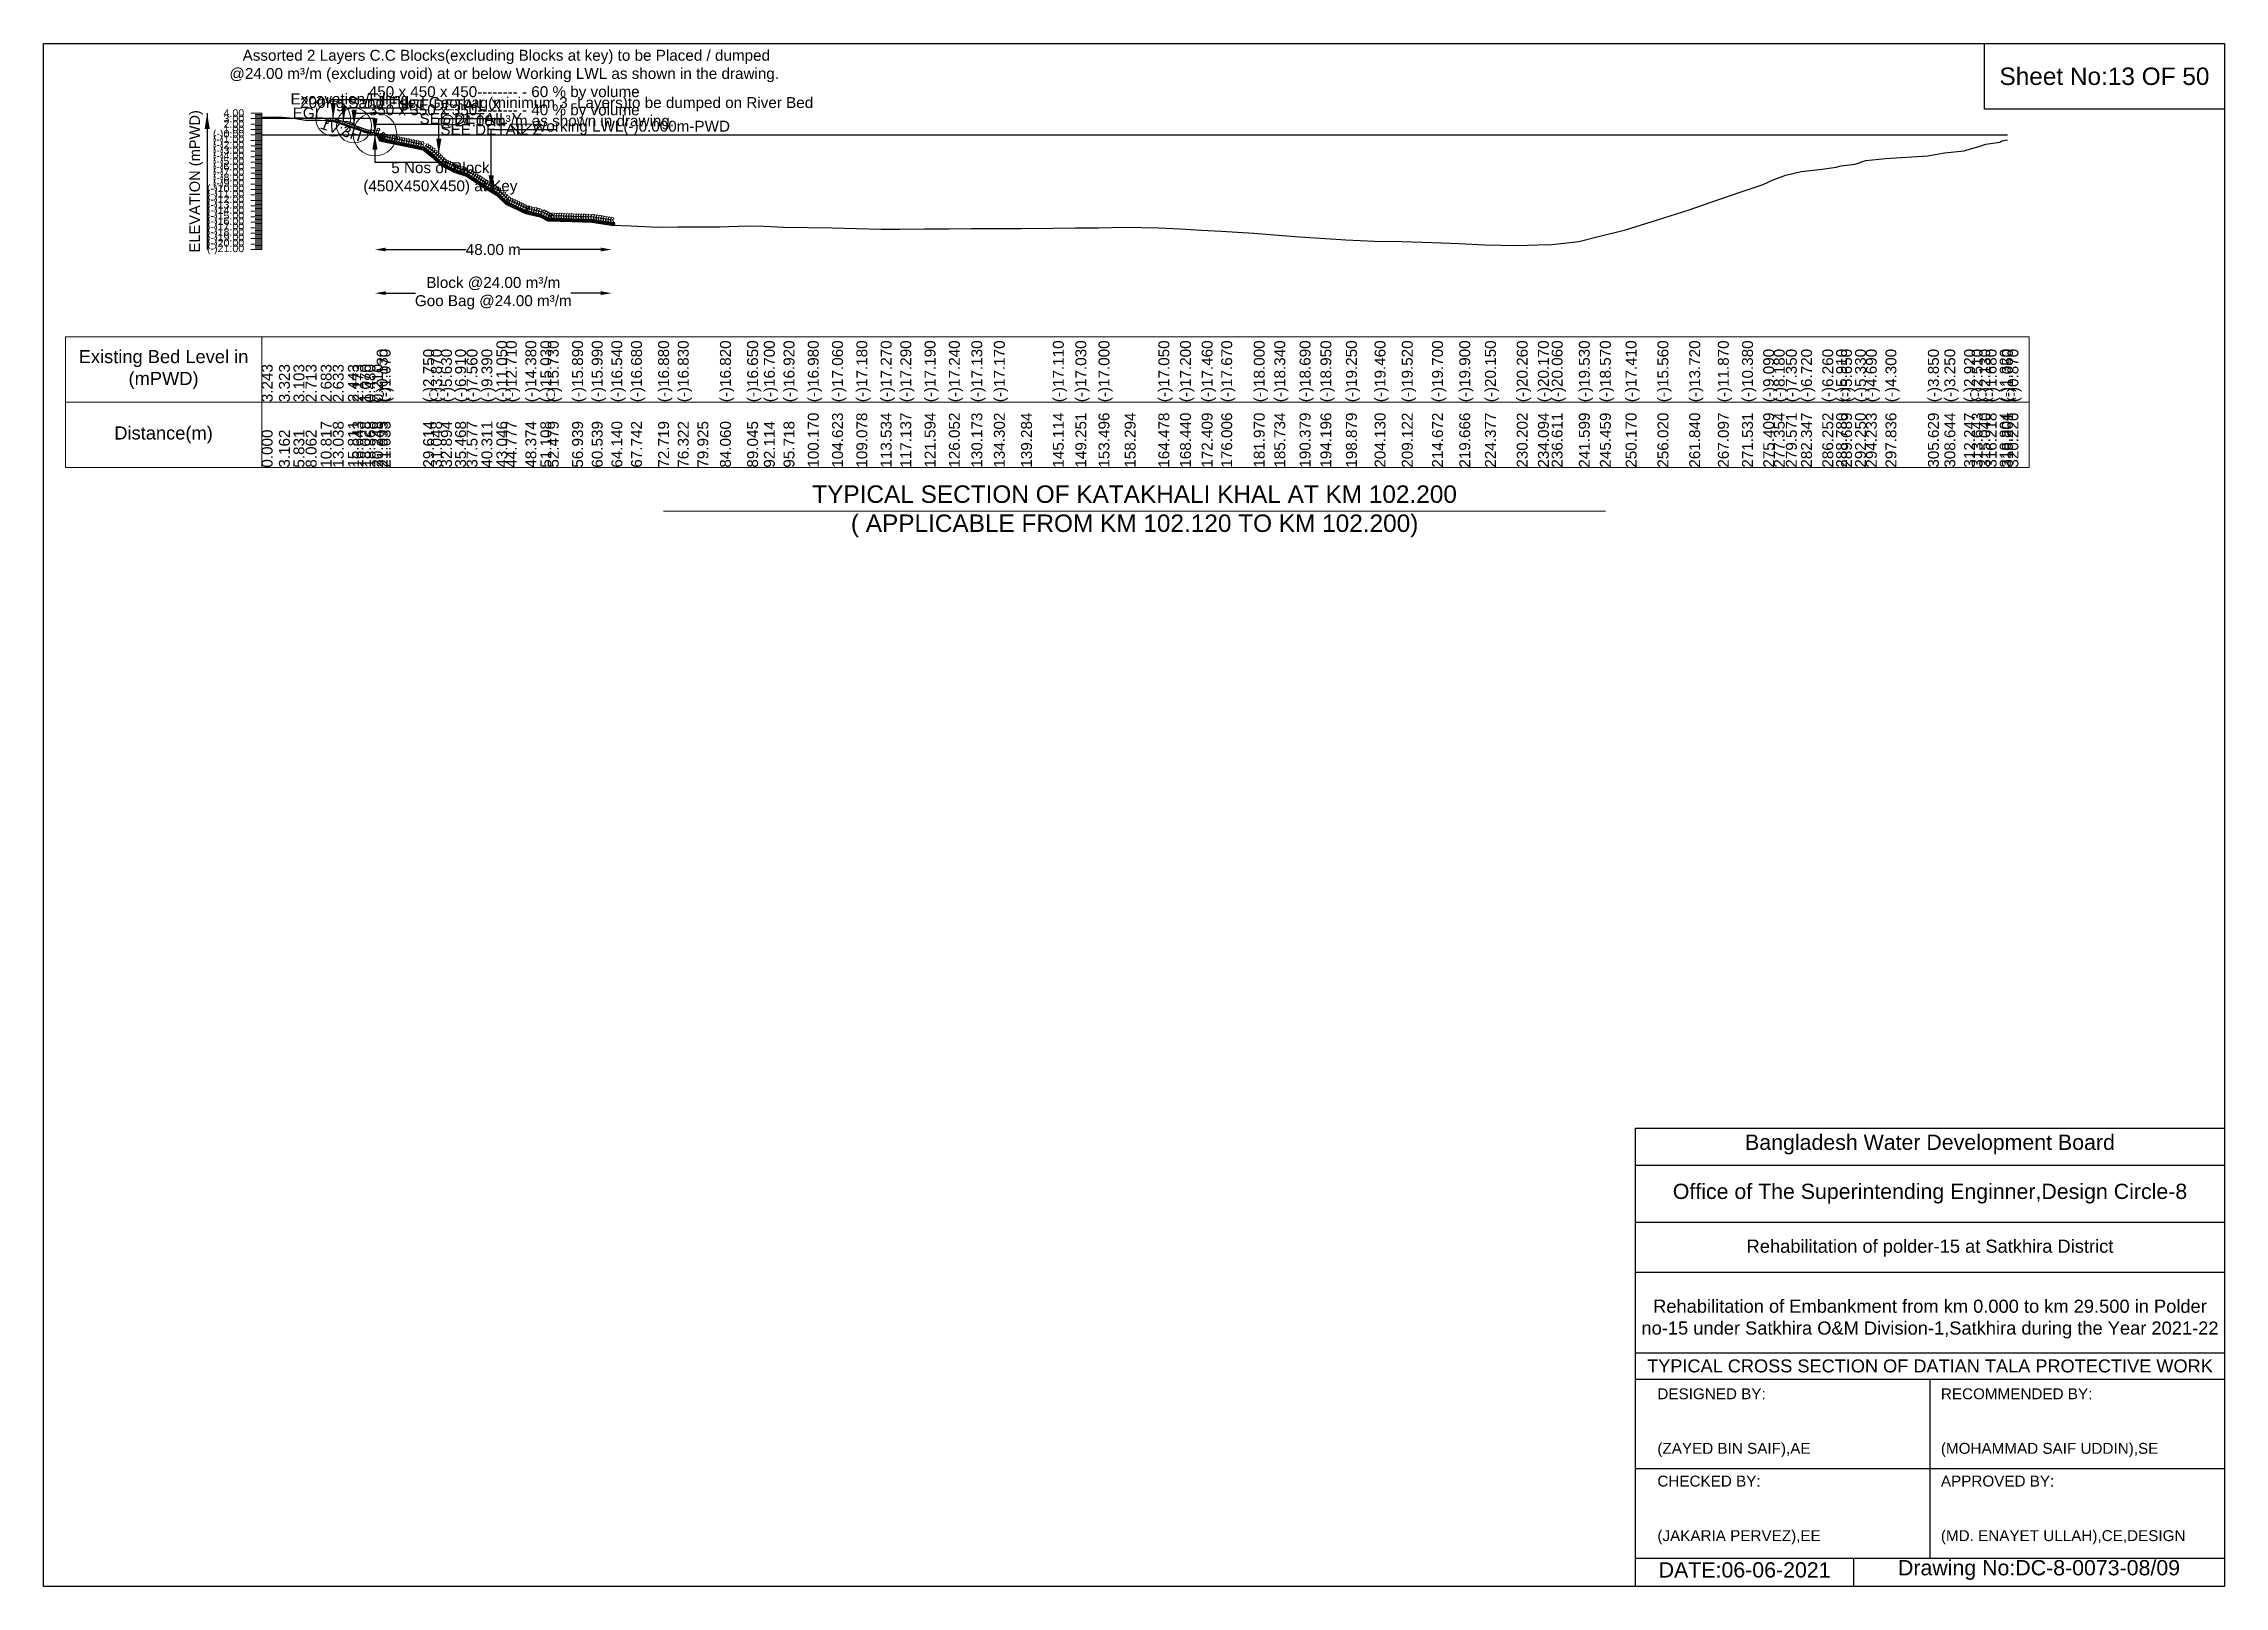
# Model space of a CAD drawing. Header units: inches. Extents: x 89000 to 845000, y -7071 to 18.
# Drawn here: x 280000 to 290000, y -7071 to 0 of the extents above; entities that cross this region are included whole.
import ezdxf

# ---------------------------------------------------------------- set-up
doc = ezdxf.new("R2010")
doc.units = ezdxf.units.IN
doc.header["$LTSCALE"] = 7
doc.header["$MEASUREMENT"] = 0
for name, color, linetype, lineweight in [('Cross section Data Border', 7, 'Continuous', 9), ('Cross Section Labels', 7, 'Continuous', 9), ('Existing_Bed_Level for Xsection', 7, 'Continuous', 25), ('Long Section Labels', 7, 'Continuous', 9)]:
    doc.layers.add(name, color=color, linetype=linetype, lineweight=lineweight)
doc.styles.get("Standard").update_dxf_attribs({"font": 'arial.ttf'})
doc.dimstyles.new('Appron Lebeling Style', dxfattribs={"dimtxt": 50, "dimasz": 50, "dimexe": 0.18, "dimexo": 0.0625, "dimgap": 0.09, "dimtad": 0, "dimtih": 1, "dimtoh": 1, "dimdec": 4, "dimzin": 0, "dimdsep": 46, "dimtxsty": 'Standard', "dimcen": 0.09, "dimse1": 1, "dimse2": 1, "dimadec": 0, "dimazin": 0, "dimtfac": 1, "dimtdec": 4, "dimtofl": 0, "dimtmove": 0, "dimatfit": 3, "dimfxl": 1, "dimtolj": 1, "dimtzin": 0, "dimarcsym": 0})
doc.dimstyles.get("Standard").update_dxf_attribs({"dimtxt": 0.18, "dimasz": 0.18, "dimexe": 0.18, "dimexo": 0.0625, "dimgap": 0.09, "dimtad": 0, "dimtih": 1, "dimtoh": 1, "dimdec": 4, "dimzin": 0, "dimdsep": 46, "dimtxsty": 'Standard', "dimcen": 0.09, "dimadec": 0, "dimazin": 0, "dimtfac": 1, "dimtdec": 4, "dimtofl": 0, "dimtmove": 0, "dimatfit": 3, "dimfxl": 1, "dimtolj": 1, "dimtzin": 0, "dimarcsym": 0})

msp = doc.modelspace()

# ---------------------------------------------------------------- texts
at = {"attachment_point": 5}
for s, insert, char_height in [('Sheet No:13 OF 50', (289450, -150), 80), ('Bangladesh Water Development Board', (288650, -5046), 70), ('Office of The Superintending Enginner,Design Circle-8', (288650, -5271), 70)]:
    msp.add_mtext(s, dxfattribs=dict(at, insert=insert, char_height=char_height))
for s, insert, char_height, width, attachment_point in [('Rehabilitation of polder-15 at Satkhira District', (288650, -5521), 60, 2800, 5), ('Rehabilitation of Embankment from km 0.000 to km 29.500 in Polder no-15 under Satkhira O&M Division-1,Satkhira during the Year 2021-22', (288650, -5846), 60, 2700, 5), ('TYPICAL CROSS SECTION OF DATIAN TALA PROTECTIVE WORK', (288650, -6061), 59.5765532, 2800, 5), ('DESIGNED BY:^J^J^J(ZAYED BIN SAIF),AE', (287400, -6321), 50, 1400, 4), ('RECOMMENDED BY:^J^J^J(MOHAMMAD SAIF UDDIN),SE', (288700, -6321), 50, 1400, 4), ('CHECKED BY:^J^J^J(JAKARIA PERVEZ),EE', (287400, -6721), 50, 1400, 4), ('APPROVED BY:^J^J^J(MD. ENAYET ULLAH),CE,DESIGN', (288700, -6721), 50, 1400, 4), ('DATE:06-06-2021', (287800, -6996), 70, 1400, 5), ('Drawing No:DC-8-0073-08/09', (289150, -6996), 70, 2200, 5)]:
    msp.add_mtext(s, dxfattribs=dict(insert=insert, char_height=char_height, width=width, attachment_point=attachment_point))
at = {"layer": 'Cross section Data Border', "char_height": 60, "width": 800, "attachment_point": 5}
for s, insert in [('Existing Bed Level in (mPWD)', (280550, -1493.5)), ('Distance(m)', (280550, -1793.5))]:
    msp.add_mtext(s, dxfattribs=dict(at, insert=insert))
at = {"layer": 'Cross Section Labels'}
for s, insert, char_height, attachment_point in [(' Assorted 2 Layers C.C Blocks(excluding Blocks at key) to be Placed / dumped^J@24.00 m³/m (excluding void) at or below Working LWL as shown in the drawing.^J450 x 450 x 450-------- - 60 % by volume^J350 x 350 x 350-------- - 40 % by volume', (282112.10717, -343.5), 50, 8), ('Excavation/Filling', (281675.8459, -293.5), 50, 9), ('EGL', (281281.81632, -343.5), 50, 9), ('200Kg Sand Filled Geo-bag(minimum 3 -Layers)to be dumped on River Bed^J@24.00m³/m as shown in drawing.', (282352.75449, -393.5), 50, 8), ('SEE DETAIL X', (281628.0334, -256), 50, 1), ('SEE DETAIL Y', (281723.6584, -318.5), 50, 1), ('SEE DETAIL Z', (281819.2834, -368.5), 50, 1), ('Working LWL(-)0.000m-PWD', (282239.2834, -418.5), 50, 7), ('5 Nos of Block ^J(450X450X450) at Key', (281819.2834, -543.5), 50, 2), ('TYPICAL SECTION OF KATAKHALI KHAL AT KM 102.200^J( APPLICABLE FROM KM 102.120 TO KM 102.200)', (285002.75296, -2143.5), 80, 5)]:
    msp.add_mtext(s, dxfattribs=dict(at, insert=insert, char_height=char_height, attachment_point=attachment_point))
at = {"layer": 'Cross Section Labels', "insert": (281371.89305, -371.29604), "char_height": 50, "attachment_point": 2, "rotation": 341.565051177}
msp.add_mtext('1V:3H', dxfattribs=at)
at = {"layer": 'Long Section Labels', "rotation": 90}
for s, insert, char_height, attachment_point in [('ELEVATION (mPWD)', (280700, -631), 48, 5), ('(-)11.050', (282076.16216, -1643.5), 50, 1), ('(-)12.710', (282119.43066, -1643.5), 50, 1), ('(-)14.380', (282209.33866, -1643.5), 50, 1), ('(-)15.030', (282277.69323, -1643.5), 50, 1), ('(-)15.730', (282311.96418, -1643.5), 50, 1), ('(-)15.890', (282423.46408, -1643.5), 50, 1), ('(-)15.990', (282513.48109, -1643.5), 50, 1), ('(-)16.540', (282603.51177, -1643.5), 50, 1), ('(-)16.680', (282693.55396, -1643.5), 50, 1), ('(-)16.880', (282817.9659, -1643.5), 50, 1), ('(-)16.880', (282817.9659, -1643.5), 50, 1), ('(-)16.830', (282908.04219, -1643.5), 50, 1), ('(-)16.830', (282908.04219, -1643.5), 50, 1), ('(-)16.820', (283101.48757, -1643.5), 50, 1), ('(-)16.650', (283226.12331, -1643.5), 50, 1), ('(-)16.700', (283302.85149, -1643.5), 50, 1), ('(-)16.920', (283392.95842, -1643.5), 50, 1), ('(-)16.980', (283504.24639, -1643.5), 50, 1), ('(-)17.060', (283615.57833, -1643.5), 50, 1), ('(-)17.180', (283726.94884, -1643.5), 50, 1), ('(-)17.180', (283726.94884, -1643.5), 50, 1), ('(-)17.270', (283838.3534, -1643.5), 50, 1), ('(-)17.290', (283928.41681, -1643.5), 50, 1), ('(-)17.190', (284039.83963, -1643.5), 50, 1), ('(-)17.240', (284151.28942, -1643.5), 50, 1), ('(-)17.130', (284254.32405, -1643.5), 50, 1), ('(-)17.170', (284357.54747, -1643.5), 50, 1), ('(-)17.110', (284627.84371, -1643.5), 50, 1), ('(-)17.030', (284731.28664, -1643.5), 50, 1), ('(-)17.000', (284837.39821, -1643.5), 50, 1), ('(-)17.050', (285111.94905, -1643.5), 50, 1), ('(-)17.200', (285210.99751, -1643.5), 50, 1), ('(-)17.460', (285310.23491, -1643.5), 50, 1), ('(-)17.670', (285400.14204, -1643.5), 50, 1), ('(-)18.000', (285549.24444, -1643.5), 50, 1), ('(-)18.340', (285643.34201, -1643.5), 50, 1), ('(-)18.690', (285759.46426, -1643.5), 50, 1), ('(-)18.950', (285854.89444, -1643.5), 50, 1), ('(-)19.250', (285971.98401, -1643.5), 50, 1), ('(-)19.460', (286103.24652, -1643.5), 50, 1), ('(-)19.520', (286228.04935, -1643.5), 50, 1), ('(-)19.700', (286366.79606, -1643.5), 50, 1), ('(-)19.900', (286491.64138, -1643.5), 50, 1), ('(-)20.150', (286609.42288, -1643.5), 50, 1), ('(-)20.260', (286755.05213, -1643.5), 50, 1), ('(-)20.170', (286852.34996, -1643.5), 50, 1), ('(-)20.060', (286915.2874, -1643.5), 50, 1), ('(-)19.530', (287039.97103, -1643.5), 50, 1), ('(-)18.570', (287136.46885, -1643.5), 50, 1), ('(-)17.410', (287254.24856, -1643.5), 50, 1), ('(-)15.560', (287400.48826, -1643.5), 50, 1), ('(-)13.720', (287545.99114, -1643.5), 50, 1), ('(-)11.870', (287677.43401, -1643.5), 50, 1), ('(-)10.380', (287788.27113, -1643.5), 50, 1), ('3.243', (281000, -1643.5), 50, 1), ('3.323', (281079.05694, -1643.5), 50, 1), ('3.103', (281145.7738, -1643.5), 50, 1), ('2.713', (281201.55644, -1643.5), 50, 1), ('2.683', (281270.41635, -1643.5), 50, 1), ('2.633', (281325.96012, -1643.5), 50, 1), ('2.443', (281395.28471, -1643.5), 50, 1), ('2.173', (281416.08292, -1643.5), 50, 1), ('1.070', (281450.69391, -1643.5), 50, 1), ('0.480', (281471.69906, -1643.5), 50, 1), ('0.210', (281506.21142, -1643.5), 50, 1), ('(-)0.130', (281527.37558, -1643.5), 50, 1), ('(-)1.070', (281540.83269, -1643.5), 50, 1), ('(-)2.750', (281740.35464, -1643.5), 50, 1), ('(-)3.870', (281776.20873, -1643.5), 50, 1), ('(-)5.630', (281822.34421, -1643.5), 50, 1), ('(-)6.910', (281886.70739, -1643.5), 50, 1), ('(-)7.560', (281939.41471, -1643.5), 50, 1), ('(-)9.390', (282007.78222, -1643.5), 50, 1), ('(-)9.090', (287885.21968, -1643.5), 50, 1), ('(-)8.180', (287933.83912, -1643.5), 50, 1), ('(-)7.350', (287989.2775, -1643.5), 50, 1), ('(-)6.720', (288058.6826, -1643.5), 50, 1), ('(-)6.260', (288156.29094, -1643.5), 50, 1), ('(-)5.910', (288219.50483, -1643.5), 50, 1), ('(-)5.650', (288242.23722, -1643.5), 50, 1), ('(-)5.330', (288306.24733, -1643.5), 50, 1), ('(-)4.690', (288355.82252, -1643.5), 50, 1), ('(-)4.300', (288445.88813, -1643.5), 50, 1), ('(-)3.850', (288640.7215, -1643.5), 50, 1), ('(-)3.250', (288716.09519, -1643.5), 50, 1), ('(-)2.920', (288806.16743, -1643.5), 50, 1), ('(-)2.510', (288841.07773, -1643.5), 50, 1), ('(-)2.130', (288875.992, -1643.5), 50, 1), ('(-)1.680', (288905.45698, -1643.5), 50, 1), ('(-)1.320', (288970.10038, -1643.5), 50, 1), ('(-)1.050', (288980.0141, -1643.5), 50, 1), ('(-)0.870', (289005.50592, -1643.5), 50, 1), ('100.170', (283504.24639, -1943.5), 50, 1), ('104.623', (283615.57833, -1943.5), 50, 1), ('109.078', (283726.94884, -1943.5), 50, 1), ('113.534', (283838.3534, -1943.5), 50, 1), ('117.137', (283928.41681, -1943.5), 50, 1), ('121.594', (284039.83963, -1943.5), 50, 1), ('126.052', (284151.28942, -1943.5), 50, 1), ('130.173', (284254.32405, -1943.5), 50, 1), ('134.302', (284357.54747, -1943.5), 50, 1), ('139.284', (284482.09707, -1943.5), 50, 1), ('145.114', (284627.84371, -1943.5), 50, 1), ('149.251', (284731.28664, -1943.5), 50, 1), ('153.496', (284837.39821, -1943.5), 50, 1), ('158.294', (284957.35076, -1943.5), 50, 1), ('164.478', (285111.94905, -1943.5), 50, 1), ('168.440', (285210.99751, -1943.5), 50, 1), ('172.409', (285310.23491, -1943.5), 50, 1), ('176.006', (285400.14204, -1943.5), 50, 1), ('181.970', (285549.24444, -1943.5), 50, 1), ('185.734', (285643.34201, -1943.5), 50, 1), ('190.379', (285759.46426, -1943.5), 50, 1), ('194.196', (285854.89444, -1943.5), 50, 1), ('198.879', (285971.98401, -1943.5), 50, 1), ('204.130', (286103.24652, -1943.5), 50, 1), ('209.122', (286228.04935, -1943.5), 50, 1), ('214.672', (286366.79606, -1943.5), 50, 1), ('219.666', (286491.64138, -1943.5), 50, 1), ('224.377', (286609.42288, -1943.5), 50, 1), ('230.202', (286755.05213, -1943.5), 50, 1), ('234.094', (286852.34996, -1943.5), 50, 1), ('236.611', (286915.2874, -1943.5), 50, 1), ('241.599', (287039.97103, -1943.5), 50, 1), ('245.459', (287136.46885, -1943.5), 50, 1), ('250.170', (287254.24856, -1943.5), 50, 1), ('256.020', (287400.48826, -1943.5), 50, 1), ('261.840', (287545.99114, -1943.5), 50, 1), ('267.097', (287677.43401, -1943.5), 50, 1), ('271.531', (287788.27113, -1943.5), 50, 1), ('275.409', (287885.21968, -1943.5), 50, 1), ('277.354', (287933.83912, -1943.5), 50, 1), ('279.571', (287989.2775, -1943.5), 50, 1), ('282.347', (288058.6826, -1943.5), 50, 1), ('286.252', (288156.29094, -1943.5), 50, 1), ('288.780', (288219.50483, -1943.5), 50, 1), ('289.689', (288242.23722, -1943.5), 50, 1), ('292.250', (288306.24733, -1943.5), 50, 1), ('294.233', (288355.82252, -1943.5), 50, 1), ('297.836', (288445.88813, -1943.5), 50, 1), ('305.629', (288640.7215, -1943.5), 50, 1), ('308.644', (288716.09519, -1943.5), 50, 1), ('312.247', (288806.16743, -1943.5), 50, 1), ('313.643', (288841.07773, -1943.5), 50, 1), ('315.040', (288875.992, -1943.5), 50, 1), ('316.218', (288905.45698, -1943.5), 50, 1), ('318.804', (288970.10038, -1943.5), 50, 1), ('319.201', (288980.0141, -1943.5), 50, 1), ('320.220', (289005.50592, -1943.5), 50, 1), ('0.000', (281000, -1943.5), 50, 1), ('3.162', (281079.05694, -1943.5), 50, 1), ('5.831', (281145.7738, -1943.5), 50, 1), ('8.062', (281201.55644, -1943.5), 50, 1), ('10.817', (281270.41635, -1943.5), 50, 1), ('13.038', (281325.96012, -1943.5), 50, 1), ('15.811', (281395.28471, -1943.5), 50, 1), ('16.643', (281416.08292, -1943.5), 50, 1), ('18.028', (281450.69391, -1943.5), 50, 1), ('18.868', (281471.69906, -1943.5), 50, 1), ('20.248', (281506.21142, -1943.5), 50, 1), ('21.095', (281527.37558, -1943.5), 50, 1), ('21.633', (281540.83269, -1943.5), 50, 1), ('29.614', (281740.35464, -1943.5), 50, 1), ('31.048', (281776.20873, -1943.5), 50, 1), ('32.894', (281822.34421, -1943.5), 50, 1), ('35.468', (281886.70739, -1943.5), 50, 1), ('37.577', (281939.41471, -1943.5), 50, 1), ('40.311', (282007.78222, -1943.5), 50, 1), ('43.046', (282076.16216, -1943.5), 50, 1), ('44.777', (282119.43066, -1943.5), 50, 1), ('48.374', (282209.33866, -1943.5), 50, 1), ('51.108', (282277.69323, -1943.5), 50, 1), ('52.479', (282311.96418, -1943.5), 50, 1), ('56.939', (282423.46408, -1943.5), 50, 1), ('60.539', (282513.48109, -1943.5), 50, 1), ('64.140', (282603.51177, -1943.5), 50, 1), ('67.742', (282693.55396, -1943.5), 50, 1), ('72.719', (282817.9659, -1943.5), 50, 1), ('76.322', (282908.04219, -1943.5), 50, 1), ('79.925', (282998.12412, -1943.5), 50, 1), ('84.060', (283101.48757, -1943.5), 50, 1), ('89.045', (283226.12331, -1943.5), 50, 1), ('92.114', (283302.85149, -1943.5), 50, 1), ('95.718', (283392.95842, -1943.5), 50, 1)]:
    msp.add_mtext(s, dxfattribs=dict(at, insert=insert, char_height=char_height, attachment_point=attachment_point))
at = {"layer": 'Long Section Labels', "char_height": 35, "attachment_point": 6}
for s, insert in [('(-)0.00', (280920, -418.5)), ('4.00', (280920, -318.5)), ('3.00', (280920, -343.5)), ('2.00', (280920, -368.5)), ('1.00', (280920, -393.5)), ('(-)1.00', (280920, -443.5)), ('(-)2.00', (280920, -468.5)), ('(-)3.00', (280920, -493.5)), ('(-)4.00', (280920, -518.5)), ('(-)5.00', (280920, -543.5)), ('(-)6.00', (280920, -568.5)), ('(-)7.00', (280920, -593.5)), ('(-)8.00', (280920, -618.5)), ('(-)10.00', (280920, -668.5)), ('(-)11.00', (280920, -693.5)), ('(-)12.00', (280920, -718.5)), ('(-)9.00', (280920, -643.5)), ('(-)13.00', (280920, -743.5)), ('(-)14.00', (280920, -768.5)), ('(-)15.00', (280920, -793.5)), ('(-)16.00', (280920, -818.5)), ('(-)17.00', (280920, -843.5)), ('(-)18.00', (280920, -868.5)), ('(-)19.00', (280920, -893.5)), ('(-)20.00', (280920, -918.5)), ('(-)21.00', (280920, -943.5))]:
    msp.add_mtext(s, dxfattribs=dict(at, insert=insert))

# ---------------------------------------------------------------- blocks, each defined once
blk = doc.blocks.new('*D19')
at = {"layer": 'Cross Section Labels', "color": 0, "lineweight": -2, "transparency": 16777216}
for p, q in [((281569, -944), (281938, -944)), ((282555, -944), (282186, -944))]:
    blk.add_line(p, q, dxfattribs=at)
at = {"layer": 'Cross Section Labels', "color": 0, "transparency": 16777216}
for points in [[(281569, -935), (281569, -952), (281519, -944)], [(282555, -935), (282555, -952), (282605, -944)]]:
    blk.add_solid(points, dxfattribs=at)
at = {"layer": 'Defpoints', "color": 0, "transparency": 16777216}
for p in [(281519, -418), (282605, -832), (282605, -944)]:
    blk.add_point(p, dxfattribs=at)
at = {"layer": 'Cross Section Labels', "color": 0, "transparency": 16777216, "insert": (282062, -944), "char_height": 50, "attachment_point": 5}
blk.add_mtext('\\A1;48.00 m', dxfattribs=at)
blk = doc.blocks.new('*D20')
at = {"layer": 'Cross Section Labels', "color": 0, "lineweight": -2, "transparency": 16777216}
for p, q in [((281569, -1144), (281706, -1144)), ((282555, -1144), (282418, -1144))]:
    blk.add_line(p, q, dxfattribs=at)
at = {"layer": 'Cross Section Labels', "color": 0, "transparency": 16777216}
for points in [[(281569, -1135), (281569, -1152), (281519, -1144)], [(282555, -1135), (282555, -1152), (282605, -1144)]]:
    blk.add_solid(points, dxfattribs=at)
at = {"layer": 'Defpoints', "color": 0, "transparency": 16777216}
for p in [(281519, -418), (282605, -832), (282605, -1144)]:
    blk.add_point(p, dxfattribs=at)
at = {"layer": 'Cross Section Labels', "color": 0, "transparency": 16777216, "insert": (282062, -1144), "char_height": 50, "attachment_point": 5}
blk.add_mtext('\\A1;Block @24.00 m³/m ^JGoo Bag @24.00 m³/m ', dxfattribs=at)

# ---------------------------------------------------------------- dimensions: what is measured, and where the dimension line sits
at = {"layer": 'Cross Section Labels'}
for base, text, picture, middle in [((282604.76459, -943.5), '48.00 m', '*D19', (282062.024, -943.5)), ((282604.76459, -1143.5), 'Block @24.00 m³/m ^JGoo Bag @24.00 m³/m ', '*D20', (282062.024, -1143.5))]:
    dim = msp.add_linear_dim(base=base, p1=(281519.2834, -418.5), p2=(282604.76459, -832.0487), text=text, dimstyle='Appron Lebeling Style', dxfattribs=at)
    dim.commit()
    dim.dimension.update_dxf_attribs({"geometry": picture, "text_midpoint": middle})

# ---------------------------------------------------------------- linework, layer by layer
for points in [[(280000, 0), (290000, 0), (290000, -7071), (280000, -7071)], [(288900, 0), (290000, 0), (290000, -300), (288900, -300)]]:
    msp.add_lwpolyline(points, close=True)
for points in [[(287300, -7071), (287300, -4971), (290000, -4971)], [(287300, -5141), (290000, -5141)], [(287300, -5401), (290000, -5401)], [(287300, -5631), (290000, -5631)], [(287300, -6001), (290000, -6001)], [(287300, -6121), (290000, -6121)], [(288650, -6121), (288650, -6941)], [(287300, -6531), (290000, -6531)], [(287300, -6941), (290000, -6941)], [(288300, -6941), (288300, -7071)]]:
    msp.add_lwpolyline(points)
at = {"layer": 'Cross section Data Border'}
msp.add_lwpolyline([(280100, -1343.5), (289105.50592, -1343.5), (289105.50592, -1943.5), (280100, -1943.5)], close=True, dxfattribs=at)
for points in [[(281000, -1343.5), (281000, -1943.5)], [(280100, -1643.5), (289105.50592, -1643.5)]]:
    msp.add_lwpolyline(points, dxfattribs=at)
at = {"layer": 'Cross Section Labels'}
msp.add_lwpolyline([(282189.2834, -418.5), (282239.2834, -368.5), (282139.2834, -368.5)], close=True, dxfattribs=at)
msp.add_lwpolyline([(282842.75296, -2143.5), (285002.75296, -2143.5), (287162.75296, -2143.5)], dxfattribs=at)
for centre, radius in [((281328.0334, -343.5), 80), ((281423.6584, -375.375), 80), ((281519.2834, -414.75), 100)]:
    msp.add_circle(centre, radius, dxfattribs=at)
at = {"layer": 'Existing_Bed_Level for Xsection'}
for points in [[(281000, -337.425), (281079.05694, -335.425), (281145.7738, -340.925), (281201.55644, -350.675), (281270.41635, -351.425), (281325.96012, -352.675), (281395.28471, -357.425), (281416.08292, -364.175), (281450.69391, -391.75), (281471.69906, -406.5), (281506.21142, -413.25), (281527.37558, -421.75), (281540.83269, -445.25), (281740.35464, -487.25), (281776.20873, -515.25), (281822.34421, -559.25), (281886.70739, -591.25), (281939.41471, -607.5), (282007.78222, -653.25), (282076.16216, -694.75), (282119.43066, -736.25), (282209.33866, -778), (282277.69323, -794.25), (282311.96418, -811.75), (282423.46408, -815.75), (282513.48109, -818.25), (282603.51177, -832), (282693.55396, -835.5), (282817.9659, -840.5), (282908.04219, -839.25), (282998.12412, -839.25), (283101.48757, -839), (283226.12331, -834.75), (283302.85149, -836), (283392.95842, -841.5), (283504.24639, -843), (283615.57833, -845), (283726.94884, -848), (283838.3534, -850.25), (283928.41681, -850.75), (284039.83963, -848.25), (284151.28942, -849.5), (284254.32405, -846.75), (284357.54747, -847.75), (284482.09707, -848), (284627.84371, -846.25), (284731.28664, -844.25), (284837.39821, -843.5), (284957.35076, -840.5), (285111.94905, -844.75), (285210.99751, -848.5), (285310.23491, -855), (285400.14204, -860.25), (285549.24444, -868.5), (285643.34201, -877), (285759.46426, -885.75), (285854.89444, -892.25), (285971.98401, -899.75), (286103.24652, -905), (286228.04935, -906.5), (286366.79606, -911), (286491.64138, -916), (286609.42288, -922.25), (286755.05213, -925), (286852.34996, -922.75), (286915.2874, -920), (287039.97103, -906.75), (287136.46885, -882.75), (287254.24856, -853.75), (287400.48826, -807.5), (287545.99114, -761.5), (287677.43401, -715.25), (287788.27113, -678), (287885.21968, -645.75), (287933.83912, -623), (287989.2775, -602.25), (288058.6826, -586.5), (288156.29094, -575), (288219.50483, -566.25), (288242.23722, -559.75), (288306.24733, -551.75), (288355.82252, -535.75), (288445.88813, -526), (288640.7215, -514.75), (288716.09519, -499.75), (288806.16743, -491.5), (288841.07773, -481.25), (288875.992, -471.75), (288905.45698, -460.5), (288970.10038, -451.5), (288980.0141, -444.75), (289005.50592, -440.25)], [(281519.2834, -343.5), (281000, -343.5)], [(281491.1584, -397.875), (281329.18802, -343.88488), (281328.0334, -343.5), (281326.81632, -343.5), (281304.31632, -343.5)], [(281304.31632, -351), (281326.81632, -351), (281491.1584, -405.78069)], [(281304.31632, -353.5), (281326.41062, -353.5), (281487.66062, -407.25)], [(281304.31632, -356), (281326.00493, -356), (281485.5334, -409.17616)], [(281000, -418.5), (289005.50592, -418.5)]]:
    msp.add_lwpolyline(points, dxfattribs=at)
at = {"layer": 'Long Section Labels'}
for points in [[(281000, -318.5), (280950, -318.5)], [(281000, -343.5), (280950, -343.5)], [(281000, -368.5), (280950, -368.5)], [(281000, -393.5), (280950, -393.5)], [(281000, -324.75), (280970, -324.75)], [(281000, -331), (280970, -331)], [(281000, -337.25), (280970, -337.25)], [(281000, -349.75), (280970, -349.75)], [(281000, -356), (280970, -356)], [(281000, -362.25), (280970, -362.25)], [(281000, -374.75), (280970, -374.75)], [(281000, -381), (280970, -381)], [(281000, -387.25), (280970, -387.25)], [(281000, -399.75), (280970, -399.75)], [(281000, -943.5), (281000, -918.5), (281000, -893.5), (281000, -868.5), (281000, -843.5), (281000, -818.5), (281000, -793.5), (281000, -768.5), (281000, -743.5), (281000, -718.5), (281000, -693.5), (281000, -668.5), (281000, -643.5), (281000, -618.5), (281000, -593.5), (281000, -568.5), (281000, -543.5), (281000, -518.5), (281000, -493.5), (281000, -468.5), (281000, -443.5), (281000, -418.5), (281000, -393.5), (281000, -368.5), (281000, -343.5), (281000, -318.5)], [(281000, -418.5), (280950, -418.5)], [(281000, -443.5), (280950, -443.5)], [(281000, -468.5), (280950, -468.5)], [(281000, -493.5), (280950, -493.5)], [(281000, -406), (280970, -406)], [(281000, -412.25), (280970, -412.25)], [(281000, -424.75), (280970, -424.75)], [(281000, -431), (280970, -431)], [(281000, -437.25), (280970, -437.25)], [(281000, -449.75), (280970, -449.75)], [(281000, -456), (280970, -456)], [(281000, -462.25), (280970, -462.25)], [(281000, -474.75), (280970, -474.75)], [(281000, -481), (280970, -481)], [(281000, -487.25), (280970, -487.25)], [(281000, -499.75), (280970, -499.75)], [(281000, -518.5), (280950, -518.5)], [(281000, -543.5), (280950, -543.5)], [(281000, -568.5), (280950, -568.5)], [(281000, -593.5), (280950, -593.5)], [(281000, -506), (280970, -506)], [(281000, -512.25), (280970, -512.25)], [(281000, -524.75), (280970, -524.75)], [(281000, -531), (280970, -531)], [(281000, -537.25), (280970, -537.25)], [(281000, -549.75), (280970, -549.75)], [(281000, -556), (280970, -556)], [(281000, -562.25), (280970, -562.25)], [(281000, -574.75), (280970, -574.75)], [(281000, -581), (280970, -581)], [(281000, -587.25), (280970, -587.25)], [(281000, -599.75), (280970, -599.75)], [(281000, -618.5), (280950, -618.5)], [(281000, -643.5), (280950, -643.5)], [(281000, -668.5), (280950, -668.5)], [(281000, -693.5), (280950, -693.5)], [(281000, -606), (280970, -606)], [(281000, -612.25), (280970, -612.25)], [(281000, -624.75), (280970, -624.75)], [(281000, -631), (280970, -631)], [(281000, -637.25), (280970, -637.25)], [(281000, -649.75), (280970, -649.75)], [(281000, -656), (280970, -656)], [(281000, -662.25), (280970, -662.25)], [(281000, -674.75), (280970, -674.75)], [(281000, -681), (280970, -681)], [(281000, -687.25), (280970, -687.25)], [(281000, -699.75), (280970, -699.75)], [(281000, -718.5), (280950, -718.5)], [(281000, -743.5), (280950, -743.5)], [(281000, -768.5), (280950, -768.5)], [(281000, -793.5), (280950, -793.5)], [(281000, -706), (280970, -706)], [(281000, -712.25), (280970, -712.25)], [(281000, -724.75), (280970, -724.75)], [(281000, -731), (280970, -731)], [(281000, -737.25), (280970, -737.25)], [(281000, -749.75), (280970, -749.75)], [(281000, -756), (280970, -756)], [(281000, -762.25), (280970, -762.25)], [(281000, -774.75), (280970, -774.75)], [(281000, -781), (280970, -781)], [(281000, -787.25), (280970, -787.25)], [(281000, -799.75), (280970, -799.75)], [(281000, -818.5), (280950, -818.5)], [(281000, -843.5), (280950, -843.5)], [(281000, -868.5), (280950, -868.5)], [(281000, -893.5), (280950, -893.5)], [(281000, -806), (280970, -806)], [(281000, -812.25), (280970, -812.25)], [(281000, -824.75), (280970, -824.75)], [(281000, -831), (280970, -831)], [(281000, -837.25), (280970, -837.25)], [(281000, -849.75), (280970, -849.75)], [(281000, -856), (280970, -856)], [(281000, -862.25), (280970, -862.25)], [(281000, -874.75), (280970, -874.75)], [(281000, -881), (280970, -881)], [(281000, -887.25), (280970, -887.25)], [(281000, -899.75), (280970, -899.75)], [(281000, -918.5), (280950, -918.5)], [(281000, -943.5), (280950, -943.5)], [(281000, -906), (280970, -906)], [(281000, -912.25), (280970, -912.25)], [(281000, -924.75), (280970, -924.75)], [(281000, -931), (280970, -931)], [(281000, -937.25), (280970, -937.25)]]:
    msp.add_lwpolyline(points, dxfattribs=at)
for points in [[(281304.31632, -343.5), (281296.81632, -343.5), (281296.81632, -354.75), (281304.31632, -354.75)], [(281304.31632, -354.75), (281296.81632, -354.75), (281296.81632, -366), (281304.31632, -366)], [(281315.56632, -343.5), (281304.31632, -343.5), (281304.31632, -351), (281315.56632, -351)], [(281326.81632, -343.5), (281315.56632, -343.5), (281315.56632, -351), (281326.81632, -351)], [(281339.86071, -347.44244), (281329.18802, -343.88488), (281326.81632, -351), (281337.489, -354.55756)], [(281350.5334, -351), (281339.86071, -347.44244), (281337.489, -354.55756), (281348.16169, -358.11512)], [(281361.20609, -354.55756), (281350.5334, -351), (281348.16169, -358.11512), (281358.83438, -361.67269)], [(281371.87877, -358.11512), (281361.20609, -354.55756), (281358.83438, -361.67269), (281369.50707, -365.23025)], [(281382.55146, -361.67269), (281371.87877, -358.11512), (281369.50707, -365.23025), (281380.17975, -368.78781)], [(281393.22415, -365.23025), (281382.55146, -361.67269), (281380.17975, -368.78781), (281390.85244, -372.34537)], [(281403.89683, -368.78781), (281393.22415, -365.23025), (281390.85244, -372.34537), (281401.52513, -375.90294)], [(281414.56952, -372.34537), (281403.89683, -368.78781), (281401.52513, -375.90294), (281412.19781, -379.4605)], [(281425.24221, -375.90294), (281414.56952, -372.34537), (281412.19781, -379.4605), (281422.8705, -383.01806)], [(281435.9149, -379.4605), (281425.24221, -375.90294), (281422.8705, -383.01806), (281433.54319, -386.57562)], [(281446.58758, -383.01806), (281435.9149, -379.4605), (281433.54319, -386.57562), (281444.21587, -390.13319)], [(281457.26027, -386.57562), (281446.58758, -383.01806), (281444.21587, -390.13319), (281454.88856, -393.69075)], [(281467.93296, -390.13319), (281457.26027, -386.57562), (281454.88856, -393.69075), (281465.56125, -397.24831)], [(281478.60564, -393.69075), (281467.93296, -390.13319), (281465.56125, -397.24831), (281476.23394, -400.80587)], [(281489.27833, -397.24831), (281478.60564, -393.69075), (281476.23394, -400.80587), (281486.90662, -404.36344)], [(281502.4084, -396), (281491.1584, -396), (281491.1584, -407.25), (281502.4084, -407.25)], [(281513.6584, -396), (281502.4084, -396), (281502.4084, -407.25), (281513.6584, -407.25)], [(281537.60876, -398.6334), (281526.43953, -397.28771), (281525.09384, -408.45693), (281536.26307, -409.80263)], [(281540.32211, -386.74552), (281529.18391, -388.32759), (281530.76597, -399.46579), (281541.90418, -397.88372)], [(281496.7834, -407.25), (281485.5334, -407.25), (281485.5334, -418.5), (281496.7834, -418.5)], [(281508.0334, -407.25), (281496.7834, -407.25), (281496.7834, -418.5), (281508.0334, -418.5)], [(281519.2834, -407.25), (281508.0334, -407.25), (281508.0334, -418.5), (281519.2834, -418.5)], [(281555.32838, -419.72184), (281547.40002, -411.74039), (281539.41857, -419.66875), (281547.34693, -427.6502)], [(281553.42542, -422.08212), (281542.19214, -422.69524), (281542.80525, -433.92852), (281554.03853, -433.3154)], [(281554.03449, -409.90374), (281543.33986, -413.3948), (281546.83092, -424.08943), (281557.52555, -420.59836)], [(281560.91888, -429.48447), (281552.99052, -421.50301), (281545.00907, -429.43138), (281552.93743, -437.41283)], [(281564.82844, -412.07771), (281555.10901, -406.41245), (281549.44375, -416.13189), (281559.16319, -421.79714)], [(281564.43415, -424.3995), (281553.20087, -425.01261), (281553.81399, -436.24589), (281565.04727, -435.63278)], [(281565.04322, -412.22111), (281554.3486, -415.71217), (281557.83966, -426.4068), (281568.53429, -422.91574)], [(281570.41894, -421.84033), (281560.69951, -416.17508), (281555.03425, -425.89451), (281564.75369, -431.55977)], [(281575.44289, -426.71687), (281564.20961, -427.32998), (281564.82272, -438.56326), (281576.056, -437.95015)], [(281576.05196, -414.53849), (281565.35734, -418.02955), (281568.8484, -428.72417), (281579.54302, -425.23311)], [(281586.45163, -429.03424), (281575.21834, -429.64736), (281575.83146, -440.88064), (281587.06474, -440.26752)], [(281587.0607, -416.85586), (281576.36607, -420.34692), (281579.85713, -431.04155), (281590.55176, -427.55049)], [(281597.46036, -431.35162), (281586.22708, -431.96473), (281586.84019, -443.19801), (281598.07348, -442.5849)], [(281598.06943, -419.17323), (281587.37481, -422.6643), (281590.86587, -433.35892), (281601.56049, -429.86786)], [(281608.4691, -433.66899), (281597.23582, -434.2821), (281597.84893, -445.51538), (281609.08221, -444.90227)], [(281609.07817, -421.49061), (281598.38355, -424.98167), (281601.87461, -435.67629), (281612.56923, -432.18523)], [(281619.47783, -435.98636), (281608.24455, -436.59948), (281608.85767, -447.83276), (281620.09095, -447.21965)], [(281620.08691, -423.80798), (281609.39228, -427.29904), (281612.88334, -437.99367), (281623.57797, -434.50261)], [(281630.48657, -438.30374), (281619.25329, -438.91685), (281619.8664, -450.15013), (281631.09968, -449.53702)], [(281631.09564, -426.12536), (281620.40102, -429.61642), (281623.89208, -440.31104), (281634.5867, -436.81998)], [(281641.49531, -440.62111), (281630.26203, -441.23423), (281630.87514, -452.46751), (281642.10842, -451.85439)], [(281642.10438, -428.44273), (281631.40976, -431.93379), (281634.90082, -442.62841), (281645.59544, -439.13735)], [(281652.50404, -442.93849), (281641.27076, -443.5516), (281641.88388, -454.78488), (281653.11716, -454.17177)], [(281653.11312, -430.7601), (281642.41849, -434.25116), (281645.90955, -444.94579), (281656.60418, -441.45473)], [(281663.51278, -445.25586), (281652.2795, -445.86897), (281652.89261, -457.10225), (281664.12589, -456.48914)], [(281664.12185, -433.07748), (281653.42723, -436.56854), (281656.91829, -447.26316), (281667.61291, -443.7721)], [(281674.52152, -447.57323), (281663.28824, -448.18635), (281663.90135, -459.41963), (281675.13463, -458.80651)], [(281675.13059, -435.39485), (281664.43596, -438.88591), (281667.92703, -449.58054), (281678.62165, -446.08948)], [(281685.53025, -449.89061), (281674.29697, -450.50372), (281674.91009, -461.737), (281686.14337, -461.12389)], [(281686.13933, -437.71222), (281675.4447, -441.20329), (281678.93576, -451.89791), (281689.63039, -448.40685)], [(281696.53899, -452.20798), (281685.30571, -452.82109), (281685.91882, -464.05437), (281697.1521, -463.44126)], [(281697.14806, -440.0296), (281686.45344, -443.52066), (281689.9445, -454.21528), (281700.63912, -450.72422)], [(281707.54773, -454.52535), (281696.31445, -455.13847), (281696.92756, -466.37175), (281708.16084, -465.75863)], [(281708.1568, -442.34697), (281697.46217, -445.83803), (281700.95323, -456.53266), (281711.64786, -453.0416)], [(281718.55646, -456.84273), (281707.32318, -457.45584), (281707.9363, -468.68912), (281719.16958, -468.07601)], [(281719.16554, -444.66435), (281708.47091, -448.15541), (281711.96197, -458.85003), (281722.6566, -455.35897)], [(281729.5652, -459.1601), (281718.33192, -459.77321), (281718.94503, -471.0065), (281730.17831, -470.39338)], [(281730.17427, -446.98172), (281719.47965, -450.47278), (281722.97071, -461.1674), (281733.66533, -457.67634)], [(281740.57394, -461.47748), (281729.34066, -462.09059), (281729.95377, -473.32387), (281741.18705, -472.71076)], [(281741.18301, -449.29909), (281730.48838, -452.79015), (281733.97944, -463.48478), (281744.67407, -459.99372)], [(281760.75668, -471.12643), (281750.39919, -466.73498), (281746.00774, -477.09248), (281756.36524, -481.48392)], [(281766.66147, -460.4579), (281755.52156, -458.8879), (281753.95156, -470.02781), (281765.09147, -471.59781)], [(281769.62328, -478.05073), (281759.26578, -473.65929), (281754.87434, -484.01678), (281765.23183, -488.40823)], [(281775.52807, -467.38221), (281764.38815, -465.81221), (281762.81816, -476.95212), (281773.95807, -478.52212)], [(281778.48987, -484.97504), (281768.13237, -480.58359), (281763.74093, -490.94109), (281774.09843, -495.33253)], [(281784.39466, -474.30651), (281773.25475, -472.73651), (281771.68475, -483.87642), (281782.82466, -485.44642)], [(281787.35647, -491.89934), (281776.99897, -487.5079), (281772.60753, -497.86539), (281782.96502, -502.25684)], [(281793.26125, -481.23082), (281782.12134, -479.66082), (281780.55135, -490.80073), (281791.69126, -492.37073)], [(281797.74428, -500.87577), (281787.86992, -495.48508), (281782.47924, -505.35945), (281792.3536, -510.75013)], [(281804.67159, -490.84101), (281793.7406, -488.18095), (281791.08054, -499.11194), (281802.01153, -501.772)], [(281812.81272, -498.60531), (281801.88173, -495.94525), (281799.22167, -506.87624), (281810.15266, -509.53631)], [(281805.88541, -508.64007), (281796.01105, -503.24939), (281790.62037, -513.12375), (281800.49473, -518.51443)], [(281814.02655, -516.40438), (281804.15219, -511.01369), (281798.7615, -520.88806), (281808.63587, -526.27874)], [(281822.16768, -524.16868), (281812.29332, -518.778), (281806.90264, -528.65236), (281816.777, -534.04304)], [(281820.95386, -506.36962), (281810.02287, -503.70956), (281807.3628, -514.64055), (281818.29379, -517.30061)], [(281830.30882, -531.93299), (281820.43445, -526.54231), (281815.04377, -536.41667), (281824.91814, -541.80735)], [(281829.09499, -514.13392), (281818.164, -511.47386), (281815.50394, -522.40485), (281826.43493, -525.06492)], [(281838.44995, -539.69729), (281828.57559, -534.30661), (281823.18491, -544.18097), (281833.05927, -549.57166)], [(281837.23613, -521.89823), (281826.30514, -519.23817), (281823.64507, -530.16916), (281834.57606, -532.82922)], [(281842.01847, -540.81632), (281830.99136, -538.58803), (281828.76308, -549.61515), (281839.79019, -551.84343)], [(281845.37726, -529.66254), (281834.44627, -527.00247), (281831.78621, -537.93346), (281842.7172, -540.59353)], [(281845.66716, -529.18141), (281834.4385, -529.8741), (281835.1312, -541.10276), (281846.35986, -540.41006)], [(281852.09212, -545.82472), (281841.06501, -543.59644), (281838.83673, -554.62355), (281849.86384, -556.85183)], [(281855.74081, -534.18981), (281844.51215, -534.88251), (281845.20485, -546.11116), (281856.4335, -545.41846)], [(281862.16577, -550.83312), (281851.13866, -548.60484), (281848.91038, -559.63195), (281859.93749, -561.86024)], [(281865.81446, -539.19821), (281854.5858, -539.89091), (281855.2785, -551.11956), (281866.50715, -550.42687)], [(281872.23942, -555.84152), (281861.21231, -553.61324), (281858.98402, -564.64036), (281870.01114, -566.86864)], [(281875.8881, -544.20662), (281864.65945, -544.89931), (281865.35215, -556.12797), (281876.5808, -555.43527)], [(281882.31307, -560.84993), (281871.28595, -558.62165), (281869.05767, -569.64876), (281880.08479, -571.87704)], [(281885.96175, -549.21502), (281874.7331, -549.90772), (281875.4258, -561.13637), (281886.65445, -560.44367)], [(281892.38672, -565.85833), (281881.3596, -563.63005), (281879.13132, -574.65716), (281890.15844, -576.88545)], [(281896.0354, -554.22342), (281884.80675, -554.91612), (281885.49944, -566.14477), (281896.7281, -565.45208)], [(281898.95901, -568.58876), (281887.71673, -568.17193), (281887.2999, -579.41421), (281898.54218, -579.83104)], [(281900.67933, -556.51712), (281889.71025, -559.01545), (281892.20857, -569.98453), (281903.17766, -567.48621)], [(281909.70966, -571.90326), (281898.46739, -571.48643), (281898.05056, -582.72871), (281909.29284, -583.14553)], [(281911.42999, -559.83162), (281900.4609, -562.32994), (281902.95923, -573.29903), (281913.92831, -570.80071)], [(281920.46032, -575.21775), (281909.21804, -574.80093), (281908.80122, -586.0432), (281920.04349, -586.46003)], [(281922.18065, -563.14611), (281911.21156, -565.64444), (281913.70988, -576.61353), (281924.67897, -574.1152)], [(281931.21098, -578.53225), (281919.9687, -578.11542), (281919.55187, -589.3577), (281930.79415, -589.77452)], [(281932.9313, -566.46061), (281921.96222, -568.95893), (281924.46054, -579.92802), (281935.42963, -577.4297)], [(281941.96163, -581.84674), (281930.71936, -581.42992), (281930.30253, -592.67219), (281941.54481, -593.08902)], [(281943.68196, -569.77511), (281932.71287, -572.27343), (281935.2112, -583.24252), (281946.18028, -580.74419)], [(281958.5568, -589.90949), (281947.90561, -586.28808), (281944.2842, -596.93927), (281954.93539, -600.56068)], [(281963.66473, -578.83731), (281952.43977, -578.08706), (281951.68952, -589.31201), (281962.91447, -590.06227)], [(281967.90652, -596.16611), (281957.25533, -592.5447), (281953.63392, -603.19589), (281964.28511, -606.8173)], [(281973.01444, -585.09393), (281961.78949, -584.34368), (281961.03923, -595.56863), (281972.26419, -596.31889)], [(281977.25624, -602.42273), (281966.60504, -598.80132), (281962.98363, -609.45251), (281973.63483, -613.07392)], [(281982.36416, -591.35055), (281971.13921, -590.6003), (281970.38895, -601.82525), (281981.61391, -602.57551)], [(281991.71388, -597.60717), (281980.48892, -596.85692), (281979.73867, -608.08187), (281990.96362, -608.83213)], [(281986.60595, -608.67935), (281975.95476, -605.05794), (281972.33335, -615.70913), (281982.98454, -619.33054)], [(281995.95567, -614.93597), (281985.30448, -611.31456), (281981.68307, -621.96575), (281992.33426, -625.58716)], [(282001.06359, -603.86379), (281989.83864, -603.11354), (281989.08838, -614.33849), (282000.31334, -615.08875)], [(282005.30539, -621.19259), (281994.65419, -617.57118), (281991.03278, -628.22237), (282001.68398, -631.84378)], [(282010.41331, -610.12041), (281999.18836, -609.37016), (281998.4381, -620.59511), (282009.66306, -621.34537)], [(282014.6551, -627.44921), (282004.00391, -623.8278), (282000.3825, -634.47899), (282011.03369, -638.1004)], [(282019.76303, -616.37703), (282008.53807, -615.62678), (282007.78782, -626.85173), (282019.01277, -627.60199)], [(282024.00482, -633.70583), (282013.35363, -630.08442), (282009.73222, -640.73561), (282020.38341, -644.35702)], [(282029.11274, -622.63365), (282017.88779, -621.8834), (282017.13753, -633.10835), (282028.36249, -633.85861)], [(282032.74159, -638.84403), (282021.9406, -635.69742), (282018.794, -646.49841), (282029.59499, -649.64502)], [(282037.35463, -627.5567), (282026.10747, -627.30382), (282025.8546, -638.55098), (282037.10175, -638.80385)], [(282042.35897, -644.68085), (282031.55799, -641.53424), (282028.41138, -652.33523), (282039.21237, -655.48183)], [(282046.97201, -633.39351), (282035.72486, -633.14064), (282035.47198, -644.38779), (282046.71914, -644.64067)], [(282051.97636, -650.51766), (282041.17537, -647.37106), (282038.02876, -658.17205), (282048.82975, -661.31865)], [(282056.5894, -639.23033), (282045.34224, -638.97746), (282045.08936, -650.22461), (282056.33652, -650.47749)], [(282061.59374, -656.35448), (282050.79275, -653.20788), (282047.64614, -664.00887), (282058.44713, -667.15547)], [(282066.20678, -645.06715), (282054.95962, -644.81428), (282054.70674, -656.06143), (282065.9539, -656.31431)], [(282071.21112, -662.1913), (282060.41013, -659.0447), (282057.26353, -669.84569), (282068.06452, -672.99229)], [(282075.82416, -650.90397), (282064.577, -650.65109), (282064.32413, -661.89825), (282075.57128, -662.15113)], [(282080.8285, -668.02812), (282070.02751, -664.88152), (282066.88091, -675.68251), (282077.6819, -678.82911)], [(282085.44154, -656.74079), (282074.19439, -656.48791), (282073.94151, -667.73507), (282085.18867, -667.98795)], [(282090.44589, -673.86494), (282079.6449, -670.71833), (282076.49829, -681.51932), (282087.29928, -684.66593)], [(282095.05893, -662.57761), (282083.81177, -662.32473), (282083.55889, -673.57189), (282094.80605, -673.82477)], [(282102.76224, -685.25535), (282092.90316, -679.83676), (282087.48457, -689.69584), (282097.34365, -695.11443)], [(282110.88138, -693.04264), (282101.0223, -687.62406), (282095.60372, -697.48314), (282105.4628, -702.90172)], [(282109.7179, -675.24022), (282098.79447, -672.54926), (282096.10351, -683.47268), (282107.02693, -686.16364)], [(282119.00053, -700.82994), (282109.14145, -695.41135), (282103.72287, -705.27044), (282113.58195, -710.68902)], [(282117.83704, -683.02751), (282106.91362, -680.33655), (282104.22265, -691.25998), (282115.14608, -693.95094)], [(282125.95619, -690.81481), (282115.03276, -688.12385), (282112.3418, -699.04727), (282123.26522, -701.73823)], [(282134.07533, -698.6021), (282123.15191, -695.91114), (282120.46094, -706.83457), (282131.38437, -709.52553)], [(282127.11967, -708.61723), (282117.26059, -703.19865), (282111.84201, -713.05773), (282121.70109, -718.47631)], [(282135.23882, -716.40453), (282125.37974, -710.98595), (282119.96116, -720.84503), (282129.82024, -726.26361)], [(282138.16329, -717.09264), (282127.0807, -715.15903), (282125.14709, -726.24161), (282136.22968, -728.17523)], [(282142.19448, -706.3894), (282131.27105, -703.69844), (282128.58009, -714.62186), (282139.50352, -717.31283)], [(282141.5006, -705.36463), (282130.29439, -706.35633), (282131.28609, -717.56253), (282142.4923, -716.57083)], [(282148.36683, -721.8308), (282137.28425, -719.89719), (282135.35064, -730.97977), (282146.43322, -732.91338)], [(282151.70415, -710.10278), (282140.49794, -711.09448), (282141.48964, -722.30069), (282152.69585, -721.30899)], [(282158.57038, -726.56895), (282147.4878, -724.63534), (282145.55419, -735.71793), (282156.63677, -737.65154)], [(282161.90769, -714.84094), (282150.70149, -715.83264), (282151.69319, -727.03885), (282162.89939, -726.04714)], [(282168.77393, -731.30711), (282157.69135, -729.3735), (282155.75774, -740.45608), (282166.84032, -742.38969)], [(282172.11124, -719.5791), (282160.90504, -720.5708), (282161.89674, -731.777), (282173.10294, -730.7853)], [(282178.97748, -736.04527), (282167.89489, -734.11165), (282165.96128, -745.19424), (282177.04387, -747.12785)], [(282182.31479, -724.31725), (282171.10858, -725.30895), (282172.10028, -736.51516), (282183.30649, -735.52346)], [(282189.18102, -740.78342), (282178.09844, -738.84981), (282176.16483, -749.93239), (282187.24741, -751.866)], [(282192.51834, -729.05541), (282181.31213, -730.04711), (282182.30383, -741.25331), (282193.51004, -740.26161)], [(282199.38457, -745.52158), (282188.30199, -743.58797), (282186.36838, -754.67055), (282197.45096, -756.60416)], [(282202.72188, -733.79356), (282191.51568, -734.78526), (282192.50738, -745.99147), (282203.71358, -744.99977)], [(282209.58812, -750.25973), (282198.50554, -748.32612), (282196.57193, -759.4087), (282207.65451, -761.34231)], [(282212.92543, -738.53172), (282201.71923, -739.52342), (282202.71093, -750.72962), (282213.91713, -749.73792)], [(282219.79167, -754.99789), (282208.70908, -753.06428), (282206.77547, -764.14686), (282217.85806, -766.08047)], [(282223.12898, -743.26987), (282211.92277, -744.26157), (282212.91447, -755.46778), (282224.12068, -754.47608)], [(282225.92556, -755.97411), (282214.68016, -756.29583), (282215.00189, -767.54123), (282226.24729, -767.21951)], [(282226.85011, -743.8156), (282216.06859, -747.02827), (282219.28125, -757.8098), (282230.06278, -754.59713)], [(282236.87053, -758.57606), (282225.62513, -758.89779), (282225.94686, -770.14319), (282237.19225, -769.82146)], [(282237.79508, -746.41756), (282227.01356, -749.63023), (282230.22622, -760.41175), (282241.00775, -757.19909)], [(282247.8155, -761.17802), (282236.5701, -761.49975), (282236.89182, -772.74514), (282248.13722, -772.42342)], [(282248.74005, -749.01952), (282237.95852, -752.23219), (282241.17119, -763.01371), (282251.95271, -759.80104)], [(282258.76047, -763.77998), (282247.51507, -764.1017), (282247.83679, -775.3471), (282259.08219, -775.02538)], [(282259.68502, -751.62148), (282248.90349, -754.83415), (282252.11616, -765.61567), (282262.89768, -762.403)], [(282269.70543, -766.38194), (282258.46003, -766.70366), (282258.78176, -777.94906), (282270.02716, -777.62734)], [(282274.46834, -758.9458), (282264.57082, -753.59775), (282259.22277, -763.49527), (282269.12029, -768.84332)], [(282280.6504, -768.9839), (282269.405, -769.30562), (282269.72673, -780.55102), (282280.97212, -780.22929)], [(282285.41331, -761.54776), (282275.51579, -756.19971), (282270.16774, -766.09722), (282280.06526, -771.44527)], [(282296.56031, -775.51591), (282285.55775, -773.1694), (282283.21124, -784.17197), (282294.21381, -786.51847)], [(282302.9465, -769.41689), (282294.59428, -761.88013), (282287.05751, -770.23235), (282295.40974, -777.76912)], [(282306.57963, -780.63214), (282295.57706, -778.28563), (282293.23056, -789.2882), (282304.23312, -791.6347)], [(282312.96582, -774.53312), (282304.61359, -766.99636), (282297.07683, -775.34858), (282305.42905, -782.88535)], [(282316.59894, -785.74837), (282305.59638, -783.40186), (282303.24988, -794.40443), (282314.25244, -796.75093)], [(282322.98513, -779.64935), (282314.63291, -772.11259), (282307.09614, -780.46481), (282315.44837, -788.00158)], [(282325.27537, -789.28883), (282314.03993, -789.86098), (282314.61208, -801.09642), (282325.84752, -800.52428)], [(282325.78032, -786.17123), (282315.83898, -791.43737), (282321.10512, -801.37871), (282331.04646, -796.11257)], [(282330.87416, -778.80568), (282320.11953, -775.50409), (282316.81794, -786.25872), (282327.57257, -789.56031)], [(282333.00445, -784.76558), (282324.65222, -777.22882), (282317.11546, -785.58104), (282325.46769, -793.11781)], [(282337.02309, -786.57455), (282327.08175, -791.84069), (282332.34789, -801.78204), (282342.28923, -796.5159)], [(282342.11693, -779.20901), (282331.3623, -775.90742), (282328.06071, -786.66205), (282338.81534, -789.96363)], [(282348.26586, -786.97788), (282338.32452, -792.24402), (282343.59066, -802.18536), (282353.532, -796.91922)], [(282353.35969, -779.61233), (282342.60506, -776.31075), (282339.30348, -787.06538), (282350.05811, -790.36696)], [(282359.50863, -787.38121), (282349.56728, -792.64735), (282354.83342, -802.58869), (282364.77477, -797.32255)], [(282364.60246, -780.01566), (282353.84783, -776.71408), (282350.54625, -787.46871), (282361.30088, -790.77029)], [(282370.75139, -787.78454), (282360.81005, -793.05068), (282366.07619, -802.99202), (282376.01753, -797.72588)], [(282375.84523, -780.41899), (282365.0906, -777.11741), (282361.78901, -787.87203), (282372.54364, -791.17362)], [(282381.99416, -788.18787), (282372.05282, -793.45401), (282377.31896, -803.39535), (282387.2603, -798.12921)], [(282387.088, -780.82232), (282376.33337, -777.52073), (282373.03178, -788.27536), (282383.78641, -791.57695)], [(282393.23693, -788.5912), (282383.29559, -793.85734), (282388.56173, -803.79868), (282398.50307, -798.53254)], [(282398.33076, -781.22565), (282387.57614, -777.92406), (282384.27455, -788.67869), (282395.02918, -791.98028)], [(282404.4797, -788.99452), (282394.53836, -794.26066), (282399.8045, -804.20201), (282409.74584, -798.93587)], [(282409.57353, -781.62898), (282398.8189, -778.32739), (282395.51732, -789.08202), (282406.27195, -792.3836)], [(282415.72246, -789.39785), (282405.78112, -794.66399), (282411.04726, -804.60533), (282420.9886, -799.33919)], [(282420.8163, -782.0323), (282410.06167, -778.73072), (282406.76009, -789.48535), (282417.51471, -792.78693)], [(282426.7551, -789.77369), (282416.8567, -795.12012), (282422.20313, -805.01852), (282432.10153, -799.67209)], [(282431.78915, -782.36716), (282421.00815, -779.15273), (282417.79372, -789.93372), (282428.57472, -793.14816)], [(282438.00076, -790.08601), (282428.10237, -795.43244), (282433.4488, -805.33084), (282443.34719, -799.98441)], [(282443.03482, -782.67948), (282432.25382, -779.46505), (282429.03938, -790.24604), (282439.82038, -793.46048)], [(282449.24643, -790.39833), (282439.34803, -795.74476), (282444.69446, -805.64316), (282454.59285, -800.29673)], [(282454.28048, -782.9918), (282443.49948, -779.77737), (282440.28505, -790.55836), (282451.06605, -793.7728)], [(282460.49209, -790.71066), (282450.5937, -796.05708), (282455.94012, -805.95548), (282465.83852, -800.60905)], [(282465.52614, -783.30412), (282454.74515, -780.08969), (282451.53071, -790.87069), (282462.31171, -794.08512)], [(282471.73775, -791.02298), (282461.83936, -796.3694), (282467.18579, -806.2678), (282477.08418, -800.92137)], [(282476.77181, -783.61644), (282465.99081, -780.40201), (282462.77638, -791.18301), (282473.55737, -794.39744)], [(282482.98342, -791.3353), (282473.08502, -796.68172), (282478.43145, -806.58012), (282488.32985, -801.23369)], [(282488.01747, -783.92876), (282477.23647, -780.71433), (282474.02204, -791.49533), (282484.80304, -794.70976)], [(282494.22908, -791.64762), (282484.33069, -796.99405), (282489.67712, -806.89244), (282499.57551, -801.54601)], [(282499.26314, -784.24108), (282488.48214, -781.02665), (282485.2677, -791.80765), (282496.0487, -795.02208)], [(282505.47475, -791.95994), (282495.57635, -797.30637), (282500.92278, -807.20476), (282510.82117, -801.85833)], [(282510.5088, -784.5534), (282499.7278, -781.33897), (282496.51337, -792.11997), (282507.29437, -795.3344)], [(282519.90318, -792.87101), (282509.42039, -796.95434), (282513.50372, -807.43713), (282523.98651, -803.3538)], [(282525.81322, -786.14272), (282515.51162, -781.62172), (282510.99062, -791.92333), (282521.29222, -796.44433)], [(282531.02423, -794.56948), (282520.54144, -798.65281), (282524.62476, -809.1356), (282535.10756, -805.05227)], [(282536.93427, -787.84119), (282526.63266, -783.32019), (282522.11166, -793.6218), (282532.41327, -798.1428)], [(282542.14527, -796.26795), (282531.66248, -800.35128), (282535.74581, -810.83407), (282546.2286, -806.75074)], [(282548.05532, -789.53966), (282537.75371, -785.01866), (282533.23271, -795.32027), (282543.53431, -799.84127)], [(282553.26632, -797.96642), (282542.78353, -802.04975), (282546.86686, -812.53254), (282557.34965, -808.44921)], [(282559.17636, -791.23813), (282548.87476, -786.71713), (282544.35376, -797.01874), (282554.65536, -801.53974)], [(282564.38737, -799.66489), (282553.90458, -803.74822), (282557.98791, -814.23101), (282568.4707, -810.14768)], [(282570.29741, -792.9366), (282559.99581, -788.4156), (282555.47481, -798.71721), (282565.77641, -803.23821)], [(282581.41846, -794.63507), (282571.11686, -790.11407), (282566.59585, -800.41568), (282576.89746, -804.93668)], [(282592.53951, -796.33354), (282582.2379, -791.81254), (282577.7169, -802.11415), (282588.01851, -806.63515)], [(282603.66055, -798.03201), (282593.35895, -793.51101), (282588.83795, -803.81262), (282599.13955, -808.33362)], [(282614.7816, -799.73048), (282604.48, -795.20948), (282599.959, -805.51109), (282610.2606, -810.03209)], [(282575.50842, -801.36336), (282565.02563, -805.44669), (282569.10896, -815.92948), (282579.59175, -811.84615)], [(282586.62946, -803.06183), (282576.14667, -807.14516), (282580.23, -817.62795), (282590.71279, -813.54462)], [(282597.75051, -804.7603), (282587.26772, -808.84363), (282591.35105, -819.32642), (282601.83384, -815.24309)], [(282608.87156, -806.45877), (282598.38877, -810.5421), (282602.4721, -821.02489), (282612.95489, -816.94156)]]:
    msp.add_lwpolyline(points, close=True, dxfattribs=at)
for centre, major_axis in [((281527.79596, -419.62886), (7.7206, -3.10077)), ((281529.37989, -415.68504), (7.7206, -3.10077)), ((281530.96381, -411.74123), (7.7206, -3.10077)), ((281537.28961, -434.78654), (4.13448, -7.22)), ((281540.97771, -432.67457), (4.13448, -7.22)), ((281546.9453, -444.36515), (8.14157, -1.71383)), ((281547.82075, -440.2063), (8.14157, -1.71383)), ((281544.66582, -430.5626), (4.13448, -7.22)), ((281548.6962, -436.04744), (8.14157, -1.71383)), ((281563.22844, -447.79281), (8.14157, -1.71383)), ((281564.10389, -443.63395), (8.14157, -1.71383)), ((281564.97935, -439.47509), (8.14157, -1.71383)), ((281579.51159, -451.22046), (8.14157, -1.71383)), ((281580.38704, -447.0616), (8.14157, -1.71383)), ((281581.26249, -442.90275), (8.14157, -1.71383)), ((281595.79473, -454.64811), (8.14157, -1.71383)), ((281596.67018, -450.48926), (8.14157, -1.71383)), ((281597.54564, -446.3304), (8.14157, -1.71383)), ((281612.07788, -458.07577), (8.14157, -1.71383)), ((281612.95333, -453.91691), (8.14157, -1.71383)), ((281613.82878, -449.75805), (8.14157, -1.71383)), ((281628.36102, -461.50342), (8.14157, -1.71383)), ((281629.23647, -457.34456), (8.14157, -1.71383)), ((281630.11193, -453.18571), (8.14157, -1.71383)), ((281644.64416, -464.93107), (8.14157, -1.71383)), ((281645.51962, -460.77222), (8.14157, -1.71383)), ((281646.39507, -456.61336), (8.14157, -1.71383)), ((281660.92731, -468.35872), (8.14157, -1.71383)), ((281661.80276, -464.19987), (8.14157, -1.71383)), ((281662.67821, -460.04101), (8.14157, -1.71383)), ((281677.21045, -471.78638), (8.14157, -1.71383)), ((281678.08591, -467.62752), (8.14157, -1.71383)), ((281678.96136, -463.46867), (8.14157, -1.71383)), ((281693.4936, -475.21403), (8.14157, -1.71383)), ((281694.36905, -471.05518), (8.14157, -1.71383)), ((281695.2445, -466.89632), (8.14157, -1.71383)), ((281709.77674, -478.64168), (8.14157, -1.71383)), ((281710.6522, -474.48283), (8.14157, -1.71383)), ((281711.52765, -470.32397), (8.14157, -1.71383)), ((281726.05989, -482.06934), (8.14157, -1.71383)), ((281726.93534, -477.91048), (8.14157, -1.71383)), ((281727.81079, -473.75163), (8.14157, -1.71383)), ((281742.91149, -486.55054), (6.55734, -5.12091)), ((281745.52734, -483.20094), (6.55734, -5.12091)), ((281748.14319, -479.85133), (6.55734, -5.12091)), ((281756.02617, -496.79235), (6.55734, -5.12091)), ((281758.64202, -493.44275), (6.55734, -5.12091)), ((281761.25787, -490.09315), (6.55734, -5.12091)), ((281771.7567, -503.68457), (6.55734, -5.12091)), ((281774.37255, -500.33497), (6.55734, -5.12091)), ((281769.14085, -507.03417), (6.55734, -5.12091)), ((281782.02646, -517.86197), (6.02082, -5.74213)), ((281784.95965, -514.78643), (6.02082, -5.74213)), ((281787.89283, -511.71089), (6.02082, -5.74213)), ((281794.06811, -529.34624), (6.02082, -5.74213)), ((281797.00129, -526.2707), (6.02082, -5.74213)), ((281799.93447, -523.19516), (6.02082, -5.74213)), ((281806.10975, -540.83051), (6.02082, -5.74213)), ((281809.04293, -537.75497), (6.02082, -5.74213)), ((281811.97611, -534.67943), (6.02082, -5.74213)), ((281818.15139, -552.31478), (6.02082, -5.74213)), ((281821.08457, -549.23924), (6.02082, -5.74213)), ((281824.01775, -546.1637), (6.02082, -5.74213)), ((281831.18747, -561.27353), (7.45002, -3.70399)), ((281833.07953, -557.46793), (7.45002, -3.70399)), ((281834.97159, -553.66233), (7.45002, -3.70399)), ((281846.08751, -568.68152), (7.45002, -3.70399)), ((281847.97957, -564.87591), (7.45002, -3.70399)), ((281849.87164, -561.07031), (7.45002, -3.70399)), ((281860.98756, -576.0895), (7.45002, -3.70399)), ((281862.87962, -572.2839), (7.45002, -3.70399)), ((281864.77168, -568.4783), (7.45002, -3.70399)), ((281875.8876, -583.49748), (7.45002, -3.70399)), ((281877.77967, -579.69188), (7.45002, -3.70399)), ((281879.67173, -575.88628), (7.45002, -3.70399)), ((281890.67833, -590.25056), (7.95071, -2.45125)), ((281891.93047, -586.1892), (7.95071, -2.45125)), ((281893.18261, -582.12784), (7.95071, -2.45125)), ((281906.57974, -595.15307), (7.95071, -2.45125)), ((281907.83189, -591.09171), (7.95071, -2.45125)), ((281909.08403, -587.03035), (7.95071, -2.45125)), ((281922.48116, -600.05558), (7.95071, -2.45125)), ((281923.7333, -595.99422), (7.95071, -2.45125)), ((281924.98544, -591.93286), (7.95071, -2.45125)), ((281939.63472, -600.89672), (7.95071, -2.45125)), ((281940.88686, -596.83537), (7.95071, -2.45125)), ((281938.38257, -604.95808), (7.95071, -2.45125)), ((281952.98366, -614.02314), (6.91463, -4.62712)), ((281955.34728, -610.49103), (6.91463, -4.62712)), ((281957.71089, -606.95891), (6.91463, -4.62712)), ((281966.81293, -623.27738), (6.91463, -4.62712)), ((281969.17654, -619.74526), (6.91463, -4.62712)), ((281971.54016, -616.21315), (6.91463, -4.62712)), ((281980.6422, -632.53162), (6.91463, -4.62712)), ((281983.00581, -628.9995), (6.91463, -4.62712)), ((281985.36943, -625.46738), (6.91463, -4.62712)), ((281994.47147, -641.78585), (6.91463, -4.62712)), ((281996.83508, -638.25374), (6.91463, -4.62712)), ((281999.1987, -634.72162), (6.91463, -4.62712)), ((282008.30074, -651.04009), (6.91463, -4.62712)), ((282010.66435, -647.50797), (6.91463, -4.62712)), ((282013.02797, -643.97586), (6.91463, -4.62712)), ((282022.42763, -659.65261), (7.11259, -4.31665)), ((282024.63266, -656.01938), (7.11259, -4.31665)), ((282026.83768, -652.38615), (7.11259, -4.31665)), ((282036.65281, -668.28592), (7.11259, -4.31665)), ((282038.85783, -664.65269), (7.11259, -4.31665)), ((282041.06285, -661.01945), (7.11259, -4.31665)), ((282050.87799, -676.91922), (7.11259, -4.31665)), ((282053.08301, -673.28599), (7.11259, -4.31665)), ((282055.28803, -669.65276), (7.11259, -4.31665)), ((282065.10317, -685.55253), (7.11259, -4.31665)), ((282067.30819, -681.91929), (7.11259, -4.31665)), ((282069.51321, -678.28606), (7.11259, -4.31665)), ((282079.37528, -694.88736), (6.00456, -5.75914)), ((282082.31715, -691.82013), (6.00456, -5.75914)), ((282085.25901, -688.75289), (6.00456, -5.75914)), ((282091.3844, -706.40563), (6.00456, -5.75914)), ((282094.32627, -703.3384), (6.00456, -5.75914)), ((282097.26813, -700.27117), (6.00456, -5.75914)), ((282103.39352, -717.92391), (6.00456, -5.75914)), ((282106.33538, -714.85668), (6.00456, -5.75914)), ((282109.27725, -711.78944), (6.00456, -5.75914)), ((282115.40264, -729.44218), (6.00456, -5.75914)), ((282118.3445, -726.37495), (6.00456, -5.75914)), ((282121.28637, -723.30772), (6.00456, -5.75914)), ((282128.50714, -738.12185), (7.54609, -3.50413)), ((282130.29711, -734.26718), (7.54609, -3.50413)), ((282132.08708, -730.4125), (7.54609, -3.50413)), ((282143.59932, -745.13011), (7.54609, -3.50413)), ((282145.38929, -741.27544), (7.54609, -3.50413)), ((282147.17926, -737.42076), (7.54609, -3.50413)), ((282158.6915, -752.13837), (7.54609, -3.50413)), ((282160.48147, -748.2837), (7.54609, -3.50413)), ((282162.27144, -744.42902), (7.54609, -3.50413)), ((282173.78368, -759.14663), (7.54609, -3.50413)), ((282175.57365, -755.29195), (7.54609, -3.50413)), ((282177.36362, -751.43728), (7.54609, -3.50413)), ((282188.87586, -766.15489), (7.54609, -3.50413)), ((282190.66583, -762.30021), (7.54609, -3.50413)), ((282192.4558, -758.44554), (7.54609, -3.50413)), ((282203.96804, -773.16314), (7.54609, -3.50413)), ((282205.75801, -769.30847), (7.54609, -3.50413)), ((282207.54798, -765.4538), (7.54609, -3.50413)), ((282219.29808, -778.18344), (8.09441, -1.92429)), ((282220.28105, -774.04867), (8.09441, -1.92429)), ((282221.26401, -769.91391), (8.09441, -1.92429)), ((282235.48691, -782.03202), (8.09441, -1.92429)), ((282236.46987, -777.89726), (8.09441, -1.92429)), ((282237.45283, -773.76249), (8.09441, -1.92429)), ((282251.67573, -785.88061), (8.09441, -1.92429)), ((282252.65869, -781.74584), (8.09441, -1.92429)), ((282253.64165, -777.61108), (8.09441, -1.92429)), ((282267.86455, -789.72919), (8.09441, -1.92429)), ((282268.84751, -785.59443), (8.09441, -1.92429)), ((282269.83048, -781.45966), (8.09441, -1.92429)), ((282284.03196, -795.10077), (7.40984, -3.78374)), ((282285.96476, -791.3157), (7.40984, -3.78374)), ((282287.89756, -787.53062), (7.40984, -3.78374)), ((282298.85164, -802.66824), (7.40984, -3.78374)), ((282300.78444, -798.88317), (7.40984, -3.78374)), ((282302.71724, -795.09809), (7.40984, -3.78374)), ((282313.1763, -801.16165), (8.31465, -0.29828)), ((282329.8056, -801.75822), (8.31465, -0.29828)), ((282312.87156, -809.65619), (8.31465, -0.29828)), ((282313.02393, -805.40892), (8.31465, -0.29828)), ((282329.50086, -810.25275), (8.31465, -0.29828)), ((282329.65323, -806.00548), (8.31465, -0.29828)), ((282346.13017, -810.84932), (8.31465, -0.29828)), ((282346.28254, -806.60205), (8.31465, -0.29828)), ((282346.4349, -802.35478), (8.31465, -0.29828)), ((282362.75947, -811.44589), (8.31465, -0.29828)), ((282362.91184, -807.19862), (8.31465, -0.29828)), ((282363.06421, -802.95135), (8.31465, -0.29828)), ((282379.38877, -812.04245), (8.31465, -0.29828)), ((282379.54114, -807.79519), (8.31465, -0.29828)), ((282379.69351, -803.54792), (8.31465, -0.29828)), ((282396.01808, -812.63902), (8.31465, -0.29828)), ((282396.17044, -808.39175), (8.31465, -0.29828)), ((282396.32281, -804.14449), (8.31465, -0.29828)), ((282412.64738, -813.23559), (8.31465, -0.29828)), ((282412.79975, -808.98832), (8.31465, -0.29828)), ((282412.95212, -804.74105), (8.31465, -0.29828)), ((282429.26097, -813.78517), (8.31679, -0.23098)), ((282429.37896, -809.53681), (8.31679, -0.23098)), ((282429.49694, -805.28845), (8.31679, -0.23098)), ((282445.89455, -814.24713), (8.31679, -0.23098)), ((282446.01254, -809.99877), (8.31679, -0.23098)), ((282446.13053, -805.75041), (8.31679, -0.23098)), ((282462.52814, -814.70909), (8.31679, -0.23098)), ((282462.64613, -810.46073), (8.31679, -0.23098)), ((282462.76412, -806.21236), (8.31679, -0.23098)), ((282479.16173, -815.17105), (8.31679, -0.23098)), ((282479.27972, -810.92268), (8.31679, -0.23098)), ((282479.3977, -806.67432), (8.31679, -0.23098)), ((282495.79531, -815.633), (8.31679, -0.23098)), ((282495.9133, -811.38464), (8.31679, -0.23098)), ((282496.03129, -807.13628), (8.31679, -0.23098)), ((282512.4289, -816.09496), (8.31679, -0.23098)), ((282512.54689, -811.8466), (8.31679, -0.23098)), ((282512.66488, -807.59823), (8.31679, -0.23098)), ((282529.15231, -818.49376), (8.22463, -1.25611)), ((282529.79395, -814.29247), (8.22463, -1.25611)), ((282530.4356, -810.09119), (8.22463, -1.25611)), ((282545.60157, -821.00598), (8.22463, -1.25611)), ((282546.24322, -816.8047), (8.22463, -1.25611)), ((282546.88486, -812.60341), (8.22463, -1.25611)), ((282562.05084, -823.51821), (8.22463, -1.25611)), ((282562.69248, -819.31692), (8.22463, -1.25611)), ((282563.33413, -815.11564), (8.22463, -1.25611)), ((282578.5001, -826.03044), (8.22463, -1.25611)), ((282579.14175, -821.82915), (8.22463, -1.25611)), ((282579.78339, -817.62787), (8.22463, -1.25611)), ((282594.94937, -828.54266), (8.22463, -1.25611)), ((282595.59101, -824.34138), (8.22463, -1.25611)), ((282596.23266, -820.14009), (8.22463, -1.25611)), ((282611.2423, -830.17389), (8.31372, -0.32316)), ((282611.40738, -825.92709), (8.31372, -0.32316)), ((282611.57245, -821.6803), (8.31372, -0.32316))]:
    msp.add_ellipse(centre, major_axis=major_axis, ratio=0.255, dxfattribs=at)

msp.set_redraw_order([(e.dxf.handle, doc.entitydb.next_handle()) for e in msp.query("TEXT MTEXT ATTDEF DIMENSION ARC_DIMENSION")])  # texts and dimensions are drawn at this point

# ---------------------------------------------------------------- leaders
at = {"layer": 'Cross Section Labels', "annotation_type": 0, "has_hookline": 1, "hookline_direction": 0}
for points, text_width in [([(281328.0334, -343.5), (281328.0334, -256), (281627.9434, -256)], 466.13233), ([(281375.8459, -357.1875), (281375.8459, -293.5), (281675.7559, -293.5)], 533.32196), ([(281423.6584, -375.375), (281423.6584, -318.5), (281723.5684, -318.5)], 466.03001), ([(281519.2834, -414.75), (281519.2834, -368.5), (281819.1934, -368.5)], 460.91405), ([(281812.10717, -507.22227), (281812.10717, -343.5), (282112.01717, -343.5)], 2510.77763), ([(282052.75449, -675.67762), (282052.75449, -393.5), (282352.66449, -393.5)], 2345.7367), ([(281519.2834, -414.75), (281519.2834, -543.5), (281819.1934, -543.5)], 701.90996)]:
    msp.add_leader(points, dimstyle='Standard', override={"dimasz": 72}, dxfattribs=dict(at, text_width=text_width))
at = {"layer": 'Long Section Labels'}
msp.add_leader([(280750, -318.5), (280750, -943.5)], dimstyle='Standard', override={"dimasz": 72}, dxfattribs=at)

doc.saveas('drawing.dxf')
